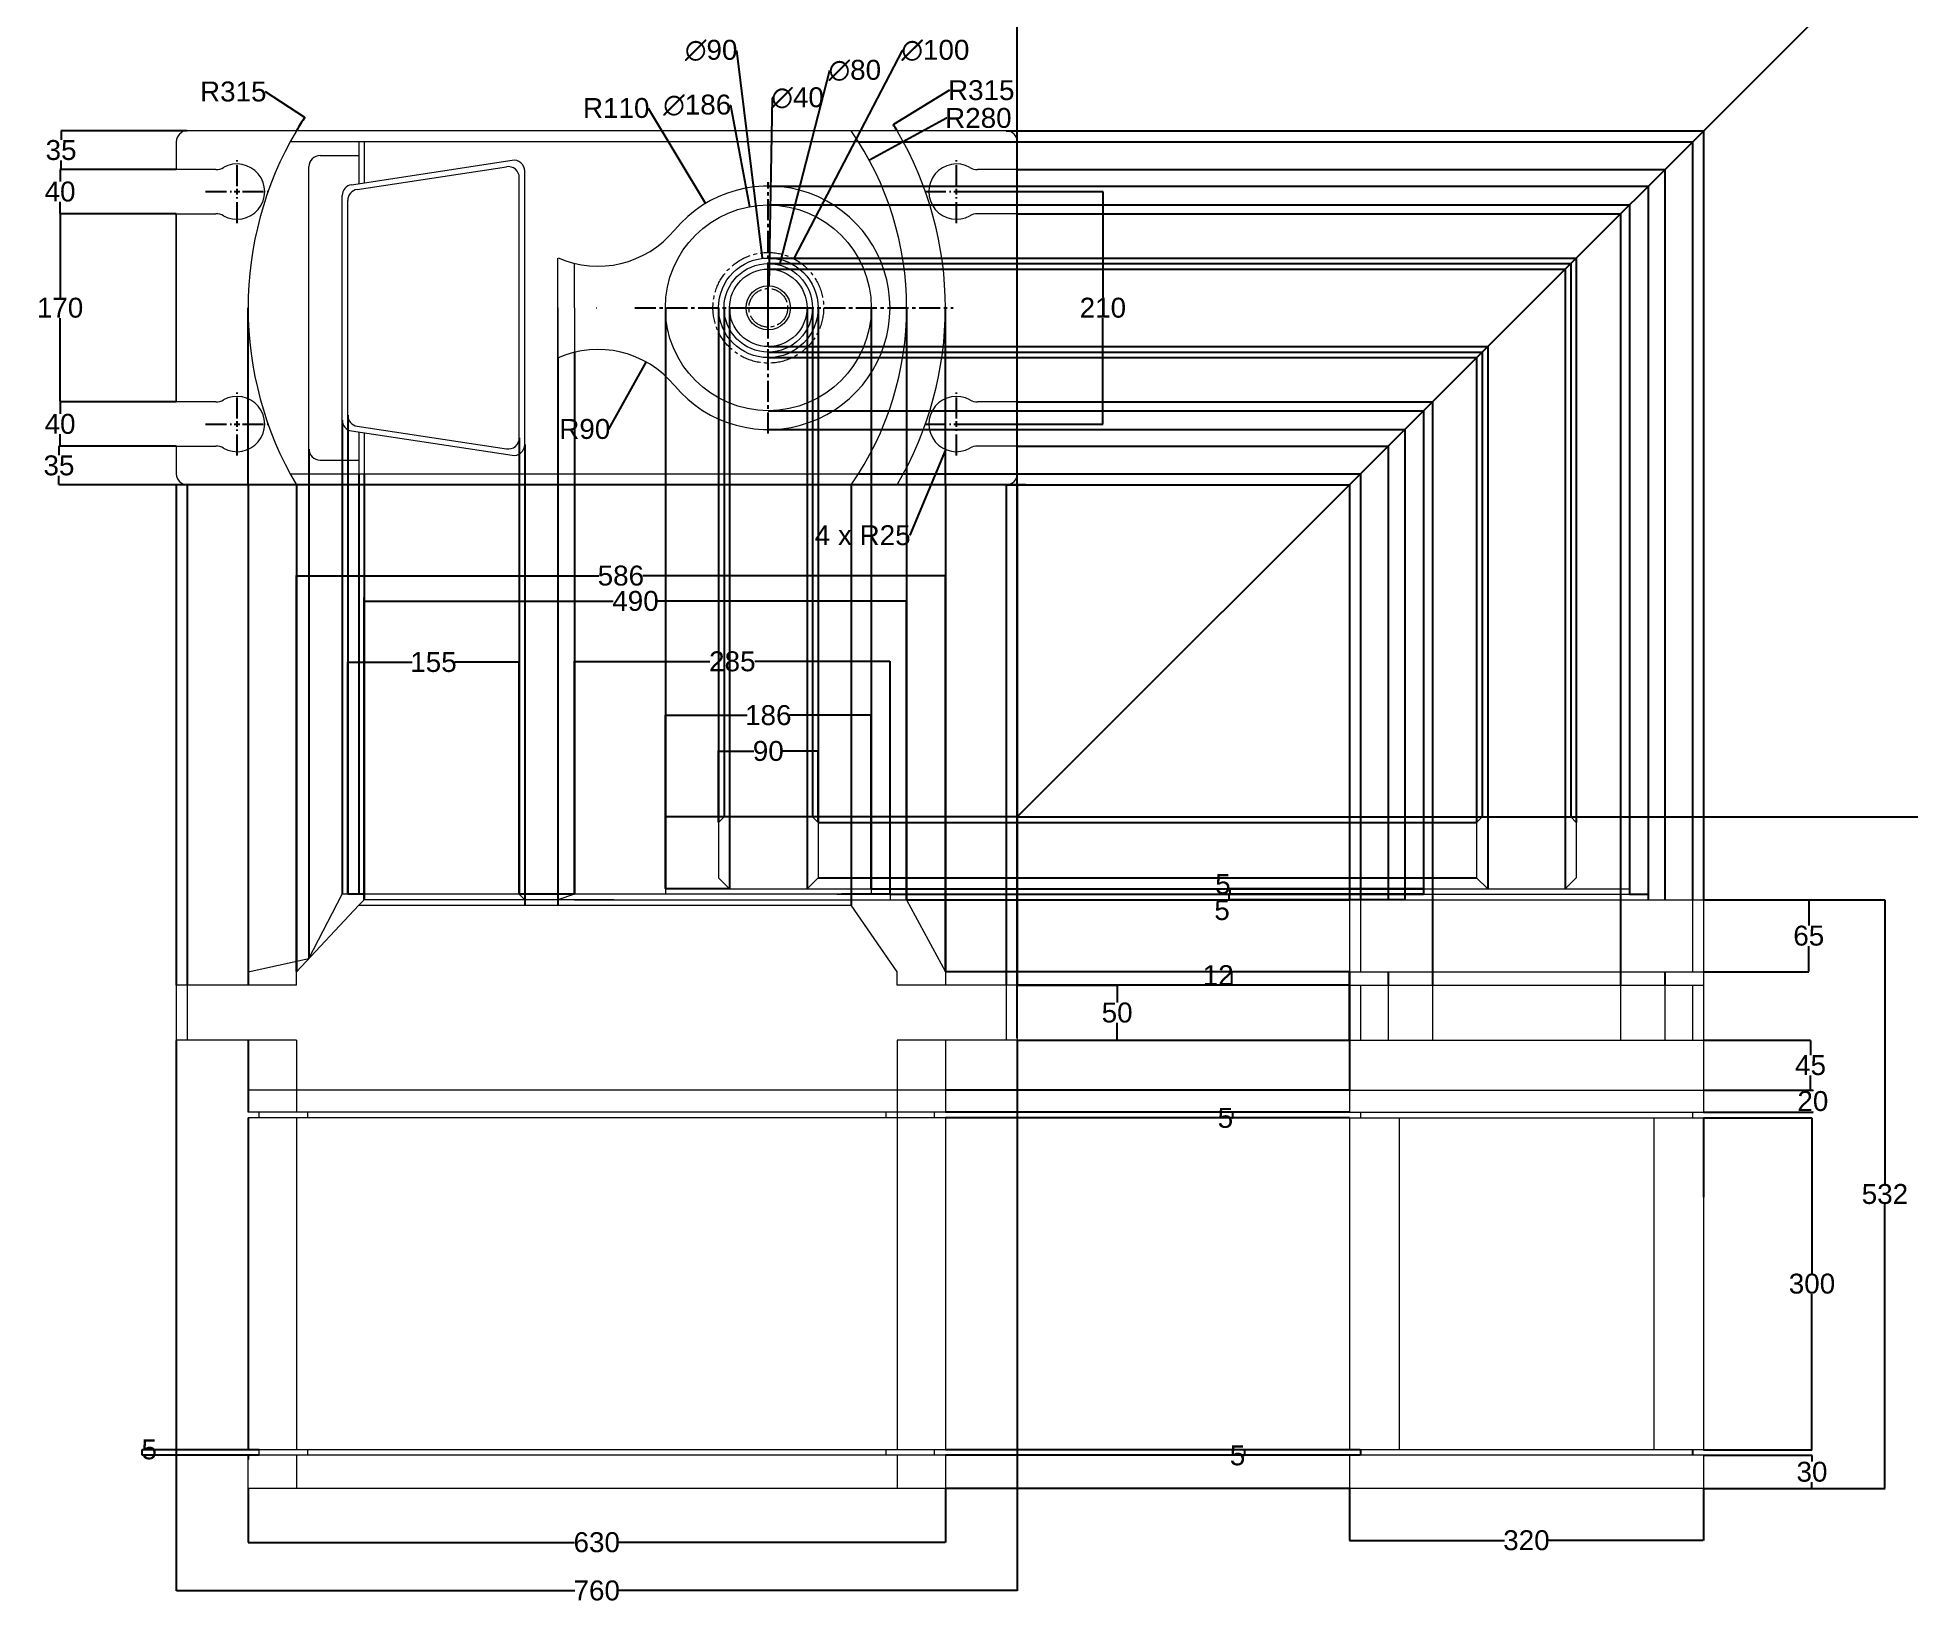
# Model space of a CAD drawing. Header units: millimetres. Extents: x -885 to 4638, y -1011 to 3687.
# Drawn here: x -885 to 804, y -1011 to 404 of the extents above; entities that cross this region are included whole.
import ezdxf

# ---------------------------------------------------------------- set-up
doc = ezdxf.new("R2010")
doc.units = ezdxf.units.MM
doc.linetypes.add('CENTER2', pattern=[28.575, 19.05, -3.175, 3.175, -3.175])
doc.layers.get('0').update_dxf_attribs({"lineweight": 20})
doc.layers.get('Defpoints').update_dxf_attribs({"color": 1})
doc.layers.add('Constructions', color=2, linetype='Continuous')
doc.layers.add('Dimensions', color=4, linetype='Continuous')
doc.layers.add('Projection Angle', color=5, linetype='Continuous', lineweight=25)
doc.styles.get("Standard").update_dxf_attribs({"font": 'arial.ttf'})
doc.dimstyles.get("Standard").update_dxf_attribs({"dimtxt": 18, "dimasz": 0.18, "dimexe": 0.18, "dimexo": 0.0625, "dimgap": 0.09, "dimtad": 0, "dimtih": 1, "dimtoh": 1, "dimdec": 0, "dimzin": 0, "dimdsep": 46, "dimtxsty": 'Standard', "dimcen": 0.09, "dimadec": 0, "dimazin": 0, "dimtfac": 1, "dimtdec": 0, "dimtofl": 0, "dimtmove": 0, "dimatfit": 3, "dimfxl": 1, "dimtolj": 1, "dimtzin": 0, "dimarcsym": 0})

msp = doc.modelspace()

# ---------------------------------------------------------------- blocks, each defined once
blk = doc.blocks.new('*D1')
at = {"layer": 'Defpoints', "color": 0, "transparency": 16777216}
for p in [(-224.6, 180), (-225.4, 140)]:
    blk.add_point(p, dxfattribs=at)
at = {"layer": 'Dimensions', "color": 0, "lineweight": -2, "transparency": 16777216}
for p, q in [((-221.5, 349.7), (-224.6, 180.2)), ((-221.3, 349.7), (-221.5, 349.7)), ((-225.1, 160), (-224.9, 160)), ((-225, 159.9), (-225, 160.1))]:
    blk.add_line(p, q, dxfattribs=at)
at = {"layer": 'Dimensions', "color": 0, "transparency": 16777216}
blk.add_solid([(-224.7, 180.2), (-224.6, 180.2), (-224.6, 180)], dxfattribs=at)
at = {"layer": 'Dimensions', "color": 0, "transparency": 16777216, "insert": (-198.5, 349.7), "char_height": 18, "attachment_point": 5}
blk.add_mtext('\\A1;∅40', dxfattribs=at)
blk = doc.blocks.new('*D2')
at = {"layer": 'Defpoints', "color": 0, "transparency": 16777216}
for p in [(-215, 198.7), (-235, 121.3)]:
    blk.add_point(p, dxfattribs=at)
at = {"layer": 'Dimensions', "color": 0, "lineweight": -2, "transparency": 16777216}
for p, q in [((-169.7, 374.5), (-215, 198.9)), ((-169.6, 374.5), (-169.7, 374.5)), ((-225.1, 160), (-224.9, 160)), ((-225, 159.9), (-225, 160.1))]:
    blk.add_line(p, q, dxfattribs=at)
at = {"layer": 'Dimensions', "color": 0, "transparency": 16777216}
blk.add_solid([(-215, 198.9), (-214.9, 198.9), (-215, 198.7)], dxfattribs=at)
at = {"layer": 'Dimensions', "color": 0, "transparency": 16777216, "insert": (-146.8, 374.5), "char_height": 18, "attachment_point": 5}
blk.add_mtext('\\A1;∅80', dxfattribs=at)
blk = doc.blocks.new('*D3')
at = {"layer": 'Defpoints', "color": 0, "transparency": 16777216}
for p in [(-230.5, 204.7), (-219.5, 115.3)]:
    blk.add_point(p, dxfattribs=at)
at = {"layer": 'Dimensions', "color": 0, "lineweight": -2, "transparency": 16777216}
for p, q in [((-253.8, 392.6), (-253.7, 392.6)), ((-253.7, 392.6), (-230.5, 204.8)), ((-225.1, 160), (-224.9, 160)), ((-225, 159.9), (-225, 160.1))]:
    blk.add_line(p, q, dxfattribs=at)
at = {"layer": 'Dimensions', "color": 0, "transparency": 16777216}
blk.add_solid([(-230.5, 204.8), (-230.6, 204.8), (-230.5, 204.7)], dxfattribs=at)
at = {"layer": 'Dimensions', "color": 0, "transparency": 16777216, "insert": (-276.6, 392.6), "char_height": 18, "attachment_point": 5}
blk.add_mtext('\\A1;∅90', dxfattribs=at)
blk = doc.blocks.new('*D4')
at = {"layer": 'Defpoints', "color": 0, "transparency": 16777216}
for p in [(-201.9, 204.4), (-248.1, 115.6)]:
    blk.add_point(p, dxfattribs=at)
at = {"layer": 'Dimensions', "color": 0, "lineweight": -2, "transparency": 16777216}
for p, q in [((-103.9, 392.6), (-201.8, 204.5)), ((-103.8, 392.6), (-103.9, 392.6)), ((-225.1, 160), (-224.9, 160)), ((-225, 159.9), (-225, 160.1))]:
    blk.add_line(p, q, dxfattribs=at)
at = {"layer": 'Dimensions', "color": 0, "transparency": 16777216}
blk.add_solid([(-201.9, 204.5), (-201.8, 204.5), (-201.9, 204.4)], dxfattribs=at)
at = {"layer": 'Dimensions', "color": 0, "transparency": 16777216, "insert": (-74, 392.6), "char_height": 18, "attachment_point": 5}
blk.add_mtext('\\A1;∅100', dxfattribs=at)
blk = doc.blocks.new('*D6')
at = {"layer": 'Defpoints', "color": 0, "transparency": 16777216}
for p in [(-335.3, 111.1), (-379.1, 32.3)]:
    blk.add_point(p, dxfattribs=at)
at = {"layer": 'Dimensions', "color": 0, "lineweight": -2, "transparency": 16777216}
for p, q in [((-369, 50.4), (-335.4, 110.9)), ((-369.2, 50.4), (-369, 50.4))]:
    blk.add_line(p, q, dxfattribs=at)
at = {"layer": 'Dimensions', "color": 0, "transparency": 16777216}
blk.add_solid([(-335.4, 110.9), (-335.3, 110.9), (-335.3, 111.1)], dxfattribs=at)
at = {"layer": 'Dimensions', "color": 0, "transparency": 16777216, "insert": (-390.8, 50.4), "char_height": 18, "attachment_point": 5}
blk.add_mtext('\\A1;R90', dxfattribs=at)
blk = doc.blocks.new('*D7')
at = {"layer": 'Defpoints', "color": 0, "transparency": 16777216}
for p in [(-760, 285), (-864.9, 245), (-760, 245)]:
    blk.add_point(p, dxfattribs=at)
at = {"layer": 'Dimensions', "color": 0, "lineweight": -2, "transparency": 16777216}
for p, q in [((-760.1, 285), (-865.1, 285)), ((-864.9, 284.8), (-864.9, 274.3)), ((-864.9, 245.2), (-864.9, 255.7)), ((-760.1, 245), (-865.1, 245))]:
    blk.add_line(p, q, dxfattribs=at)
at = {"layer": 'Dimensions', "color": 0, "transparency": 16777216}
for points in [[(-865, 284.8), (-864.9, 284.8), (-864.9, 285)], [(-865, 245.2), (-864.9, 245.2), (-864.9, 245)]]:
    blk.add_solid(points, dxfattribs=at)
at = {"layer": 'Dimensions', "color": 0, "transparency": 16777216, "insert": (-864.9, 265), "char_height": 18, "attachment_point": 5}
blk.add_mtext('\\A1;40', dxfattribs=at)
blk = doc.blocks.new('*D8')
at = {"layer": 'Defpoints', "color": 0, "transparency": 16777216}
for p in [(-750, 320), (-864, 285), (-760, 285)]:
    blk.add_point(p, dxfattribs=at)
at = {"layer": 'Dimensions', "color": 0, "lineweight": -2, "transparency": 16777216}
for p, q in [((-750.1, 320), (-864.1, 320)), ((-864, 319.8), (-864, 311.8)), ((-864, 285.2), (-864, 293.2)), ((-760.1, 285), (-864.1, 285))]:
    blk.add_line(p, q, dxfattribs=at)
at = {"layer": 'Dimensions', "color": 0, "transparency": 16777216}
for points in [[(-864, 319.8), (-863.9, 319.8), (-864, 320)], [(-864, 285.2), (-863.9, 285.2), (-864, 285)]]:
    blk.add_solid(points, dxfattribs=at)
at = {"layer": 'Dimensions', "color": 0, "transparency": 16777216, "insert": (-864, 302.5), "char_height": 18, "attachment_point": 5}
blk.add_mtext('\\A1;35', dxfattribs=at)
blk = doc.blocks.new('*D9')
at = {"layer": 'Defpoints', "color": 0, "transparency": 16777216}
for p in [(-864.9, 245), (-760, 245), (-760, 75)]:
    blk.add_point(p, dxfattribs=at)
at = {"layer": 'Dimensions', "color": 0, "lineweight": -2, "transparency": 16777216}
for p, q in [((-760.1, 245), (-865.1, 245)), ((-864.9, 244.8), (-864.9, 169.3)), ((-864.9, 75.2), (-864.9, 150.7)), ((-760.1, 75), (-865.1, 75))]:
    blk.add_line(p, q, dxfattribs=at)
at = {"layer": 'Dimensions', "color": 0, "transparency": 16777216}
for points in [[(-865, 244.8), (-864.9, 244.8), (-864.9, 245)], [(-865, 75.2), (-864.9, 75.2), (-864.9, 75)]]:
    blk.add_solid(points, dxfattribs=at)
at = {"layer": 'Dimensions', "color": 0, "transparency": 16777216, "insert": (-864.9, 160), "char_height": 18, "attachment_point": 5}
blk.add_mtext('\\A1;170', dxfattribs=at)
blk = doc.blocks.new('*D10')
at = {"layer": 'Defpoints', "color": 0, "transparency": 16777216}
for p in [(-760, 75), (-864.9, 35), (-760, 35)]:
    blk.add_point(p, dxfattribs=at)
at = {"layer": 'Dimensions', "color": 0, "lineweight": -2, "transparency": 16777216}
for p, q in [((-760.1, 75), (-865.1, 75)), ((-864.9, 74.8), (-864.9, 64.3)), ((-760.1, 35), (-865.1, 35)), ((-864.9, 35.2), (-864.9, 45.7))]:
    blk.add_line(p, q, dxfattribs=at)
at = {"layer": 'Dimensions', "color": 0, "transparency": 16777216}
for points in [[(-865, 74.8), (-864.9, 74.8), (-864.9, 75)], [(-865, 35.2), (-864.9, 35.2), (-864.9, 35)]]:
    blk.add_solid(points, dxfattribs=at)
at = {"layer": 'Dimensions', "color": 0, "transparency": 16777216, "insert": (-864.9, 55), "char_height": 18, "attachment_point": 5}
blk.add_mtext('\\A1;40', dxfattribs=at)
blk = doc.blocks.new('*D11')
at = {"layer": 'Defpoints', "color": 0, "transparency": 16777216}
for p in [(-760, 35), (-750, 0), (-865.9, 0)]:
    blk.add_point(p, dxfattribs=at)
at = {"layer": 'Dimensions', "color": 0, "lineweight": -2, "transparency": 16777216}
for p, q in [((-760.1, 35), (-866.1, 35)), ((-865.9, 34.8), (-865.9, 26.8)), ((-750.1, 0), (-866.1, 0)), ((-865.9, 0.2), (-865.9, 8.2))]:
    blk.add_line(p, q, dxfattribs=at)
at = {"layer": 'Dimensions', "color": 0, "transparency": 16777216}
for points in [[(-865.9, 34.8), (-865.8, 34.8), (-865.9, 35)], [(-865.9, 0.2), (-865.8, 0.2), (-865.9, 0)]]:
    blk.add_solid(points, dxfattribs=at)
at = {"layer": 'Dimensions', "color": 0, "transparency": 16777216, "insert": (-865.9, 17.5), "char_height": 18, "attachment_point": 5}
blk.add_mtext('\\A1;35', dxfattribs=at)
blk = doc.blocks.new('*D14')
at = {"layer": 'Defpoints', "color": 0, "transparency": 16777216}
for p in [(-55, 55), (-64.6, 31.9)]:
    blk.add_point(p, dxfattribs=at)
at = {"layer": 'Dimensions', "color": 0, "lineweight": -2, "transparency": 16777216}
for p, q in [((-55.1, 55), (-54.9, 55)), ((-55, 54.9), (-55, 55.1)), ((-96.8, -45.6), (-64.7, 31.7)), ((-97, -45.6), (-96.8, -45.6))]:
    blk.add_line(p, q, dxfattribs=at)
at = {"layer": 'Dimensions', "color": 0, "transparency": 16777216}
blk.add_solid([(-64.7, 31.8), (-64.6, 31.7), (-64.6, 31.9)], dxfattribs=at)
at = {"layer": 'Dimensions', "color": 0, "transparency": 16777216, "insert": (-139.7, -45.6), "char_height": 18, "attachment_point": 5}
blk.add_mtext('\\A1;4 x R25', dxfattribs=at)
blk = doc.blocks.new('*D15')
at = {"layer": 'Defpoints', "color": 0, "transparency": 16777216}
for p in [(-242.1, 251.4), (-207.9, 68.6)]:
    blk.add_point(p, dxfattribs=at)
at = {"layer": 'Dimensions', "color": 0, "lineweight": -2, "transparency": 16777216}
for p, q in [((-259.4, 343.1), (-259.2, 343.1)), ((-259.2, 343.1), (-242.1, 251.6)), ((-225.1, 160), (-224.9, 160)), ((-225, 159.9), (-225, 160.1))]:
    blk.add_line(p, q, dxfattribs=at)
at = {"layer": 'Dimensions', "color": 0, "transparency": 16777216}
blk.add_solid([(-242.1, 251.6), (-242.1, 251.6), (-242.1, 251.4)], dxfattribs=at)
at = {"layer": 'Dimensions', "color": 0, "transparency": 16777216, "insert": (-289.2, 343.1), "char_height": 18, "attachment_point": 5}
blk.add_mtext('\\A1;∅186', dxfattribs=at)
blk = doc.blocks.new('*D16')
at = {"layer": 'Defpoints', "color": 0, "transparency": 16777216}
for p in [(-281.7, 254.2), (-225, 160)]:
    blk.add_point(p, dxfattribs=at)
at = {"layer": 'Dimensions', "color": 0, "lineweight": -2, "transparency": 16777216}
for p, q in [((-333.8, 340.5), (-333.6, 340.5)), ((-333.6, 340.5), (-281.8, 254.4)), ((-225.1, 160), (-224.9, 160)), ((-225, 159.9), (-225, 160.1))]:
    blk.add_line(p, q, dxfattribs=at)
at = {"layer": 'Dimensions', "color": 0, "transparency": 16777216}
blk.add_solid([(-281.8, 254.4), (-281.8, 254.4), (-281.7, 254.2)], dxfattribs=at)
at = {"layer": 'Dimensions', "color": 0, "transparency": 16777216, "insert": (-362.4, 340.5), "char_height": 18, "attachment_point": 5}
blk.add_mtext('\\A1;R110', dxfattribs=at)
blk = doc.blocks.new('*U17')
at = {"layer": 'Defpoints', "color": 0, "linetype": 'CENTER2', "transparency": 16777216}
for p, q in [((0, 5), (0, 28.5)), ((-28.5, 0), (-5, 0)), ((5, 0), (28.5, 0)), ((0, -28.5), (0, -5))]:
    blk.add_line(p, q, dxfattribs=at)
at = {"layer": 'Defpoints', "color": 0, "linetype": 'Continuous', "transparency": 16777216}
for p, q in [((-2.5, 0), (2.5, 0)), ((0, -2.5), (0, 2.5))]:
    blk.add_line(p, q, dxfattribs=at)
blk = doc.blocks.new('*U18')
at = {"layer": 'Defpoints', "color": 0, "linetype": 'CENTER2', "transparency": 16777216}
for p, q in [((0, 5), (0, 28.5)), ((-28.5, 0), (-5, 0)), ((5, 0), (28.5, 0)), ((0, -28.5), (0, -5))]:
    blk.add_line(p, q, dxfattribs=at)
at = {"layer": 'Defpoints', "color": 0, "linetype": 'Continuous', "transparency": 16777216}
for p, q in [((-2.5, 0), (2.5, 0)), ((0, -2.5), (0, 2.5))]:
    blk.add_line(p, q, dxfattribs=at)
blk = doc.blocks.new('*U19')
at = {"layer": 'Defpoints', "color": 0, "linetype": 'CENTER2', "transparency": 16777216}
for p, q in [((0, 4), (0, 23.5)), ((-23.5, 0), (-4, 0)), ((4, 0), (23.5, 0)), ((0, -23.5), (0, -4))]:
    blk.add_line(p, q, dxfattribs=at)
at = {"layer": 'Defpoints', "color": 0, "linetype": 'Continuous', "transparency": 16777216}
for p, q in [((-2, 0), (2, 0)), ((0, -2), (0, 2))]:
    blk.add_line(p, q, dxfattribs=at)
blk = doc.blocks.new('*U20')
at = {"layer": 'Defpoints', "color": 0, "linetype": 'CENTER2', "transparency": 16777216}
for p, q in [((0, 22), (0, 113.5)), ((-120.6, 0), (-22, 0)), ((22, 0), (166.9, 0)), ((0, -113.5), (0, -22))]:
    blk.add_line(p, q, dxfattribs=at)
at = {"layer": 'Defpoints', "color": 0, "linetype": 'Continuous', "transparency": 16777216}
for p, q in [((-11, 0), (11, 0)), ((0, -11), (0, 11))]:
    blk.add_line(p, q, dxfattribs=at)
blk = doc.blocks.new('*U21')
at = {"layer": 'Defpoints', "color": 0, "linetype": 'CENTER2', "transparency": 16777216}
for p, q in [((0, 5), (0, 28.5)), ((-28.5, 0), (-5, 0)), ((5, 0), (28.5, 0)), ((0, -28.5), (0, -5))]:
    blk.add_line(p, q, dxfattribs=at)
at = {"layer": 'Defpoints', "color": 0, "linetype": 'Continuous', "transparency": 16777216}
for p, q in [((-2.5, 0), (2.5, 0)), ((0, -2.5), (0, 2.5))]:
    blk.add_line(p, q, dxfattribs=at)
blk = doc.blocks.new('*U22')
at = {"layer": 'Defpoints', "color": 0, "linetype": 'CENTER2', "transparency": 16777216}
for p, q in [((0, 5), (0, 28.5)), ((-28.5, 0), (-5, 0)), ((5, 0), (28.5, 0)), ((0, -28.5), (0, -5))]:
    blk.add_line(p, q, dxfattribs=at)
at = {"layer": 'Defpoints', "color": 0, "linetype": 'Continuous', "transparency": 16777216}
for p, q in [((-2.5, 0), (2.5, 0)), ((0, -2.5), (0, 2.5))]:
    blk.add_line(p, q, dxfattribs=at)
blk = doc.blocks.new('*D23')
at = {"layer": 'Defpoints', "color": 0, "transparency": 16777216}
for p in [(-52.5, 265), (-52.5, 55), (77.3, 55)]:
    blk.add_point(p, dxfattribs=at)
at = {"layer": 'Dimensions', "color": 0, "lineweight": -2, "transparency": 16777216}
for p, q in [((-52.4, 265), (77.5, 265)), ((77.3, 264.8), (77.3, 169.3)), ((77.3, 55.2), (77.3, 150.7)), ((-52.4, 55), (77.5, 55))]:
    blk.add_line(p, q, dxfattribs=at)
at = {"layer": 'Dimensions', "color": 0, "transparency": 16777216}
for points in [[(77.3, 264.8), (77.3, 264.8), (77.3, 265)], [(77.3, 55.2), (77.3, 55.2), (77.3, 55)]]:
    blk.add_solid(points, dxfattribs=at)
at = {"layer": 'Dimensions', "color": 0, "transparency": 16777216, "insert": (77.3, 160), "char_height": 18, "attachment_point": 5}
blk.add_mtext('\\A1;210', dxfattribs=at)
blk = doc.blocks.new('*D26')
at = {"layer": 'Defpoints', "color": 0, "transparency": 16777216}
for p in [(191.9, -370), (367, -365), (367, -370)]:
    blk.add_point(p, dxfattribs=at)
at = {"layer": 'Dimensions', "color": 0, "lineweight": -2, "transparency": 16777216}
for p, q in [((191.9, -370.2), (179.8, -370.2)), ((366.9, -365), (191.7, -365)), ((366.9, -370), (191.7, -370)), ((191.9, -365.2), (191.9, -369.8)), ((191.9, -370), (191.9, -370.2))]:
    blk.add_line(p, q, dxfattribs=at)
at = {"layer": 'Dimensions', "color": 0, "transparency": 16777216}
for points in [[(191.8, -365.2), (191.9, -365.2), (191.9, -365)], [(191.8, -369.8), (191.9, -369.8), (191.9, -370)]]:
    blk.add_solid(points, dxfattribs=at)
at = {"layer": 'Dimensions', "color": 0, "transparency": 16777216, "insert": (185.8, -360.9), "char_height": 18, "attachment_point": 5}
blk.add_mtext('\\A1;5', dxfattribs=at)
blk = doc.blocks.new('*D27')
at = {"layer": 'Defpoints', "color": 0, "transparency": 16777216}
for p in [(350, -370), (191.1, -375), (350, -375)]:
    blk.add_point(p, dxfattribs=at)
at = {"layer": 'Dimensions', "color": 0, "lineweight": -2, "transparency": 16777216}
for p, q in [((349.9, -370), (190.9, -370)), ((191.1, -370.2), (191.1, -374.8)), ((191.1, -375.2), (179.1, -375.2)), ((349.9, -375), (190.9, -375)), ((191.1, -375), (191.1, -375.2))]:
    blk.add_line(p, q, dxfattribs=at)
at = {"layer": 'Dimensions', "color": 0, "transparency": 16777216}
for points in [[(191.1, -370.2), (191.1, -370.2), (191.1, -370)], [(191.1, -374.8), (191.1, -374.8), (191.1, -375)]]:
    blk.add_solid(points, dxfattribs=at)
at = {"layer": 'Dimensions', "color": 0, "transparency": 16777216, "insert": (185, -384.4), "char_height": 18, "attachment_point": 5}
blk.add_mtext('\\A1;5', dxfattribs=at)
blk = doc.blocks.new('*D28')
at = {"layer": 'Defpoints', "color": 0, "transparency": 16777216}
for p in [(620, -375), (620, -440), (715.1, -440)]:
    blk.add_point(p, dxfattribs=at)
at = {"layer": 'Dimensions', "color": 0, "lineweight": -2, "transparency": 16777216}
for p, q in [((620.1, -375), (715.3, -375)), ((715.1, -375.2), (715.1, -398.2)), ((715.1, -439.8), (715.1, -416.8)), ((620.1, -440), (715.3, -440))]:
    blk.add_line(p, q, dxfattribs=at)
at = {"layer": 'Dimensions', "color": 0, "transparency": 16777216}
for points in [[(715.1, -375.2), (715.1, -375.2), (715.1, -375)], [(715.1, -439.8), (715.1, -439.8), (715.1, -440)]]:
    blk.add_solid(points, dxfattribs=at)
at = {"layer": 'Dimensions', "color": 0, "transparency": 16777216, "insert": (715.1, -407.5), "char_height": 18, "attachment_point": 5}
blk.add_mtext('\\A1;65', dxfattribs=at)
blk = doc.blocks.new('*D29')
at = {"layer": 'Defpoints', "color": 0, "transparency": 16777216}
for p in [(193.6, -452), (300, -440), (300, -452)]:
    blk.add_point(p, dxfattribs=at)
at = {"layer": 'Dimensions', "color": 0, "lineweight": -2, "transparency": 16777216}
for p, q in [((193.6, -452.2), (169.6, -452.2)), ((299.9, -440), (193.4, -440)), ((299.9, -452), (193.4, -452)), ((193.6, -440.2), (193.6, -451.8)), ((193.6, -452), (193.6, -452.2))]:
    blk.add_line(p, q, dxfattribs=at)
at = {"layer": 'Dimensions', "color": 0, "transparency": 16777216}
for points in [[(193.5, -440.2), (193.6, -440.2), (193.6, -440)], [(193.5, -451.8), (193.6, -451.8), (193.6, -452)]]:
    blk.add_solid(points, dxfattribs=at)
at = {"layer": 'Dimensions', "color": 0, "transparency": 16777216, "insert": (181.5, -443.1), "char_height": 18, "attachment_point": 5}
blk.add_mtext('\\A1;12', dxfattribs=at)
blk = doc.blocks.new('*D30')
at = {"layer": 'Defpoints', "color": 0, "transparency": 16777216}
for p in [(620, -502), (620, -547), (716.7, -547)]:
    blk.add_point(p, dxfattribs=at)
at = {"layer": 'Dimensions', "color": 0, "lineweight": -2, "transparency": 16777216}
for p, q in [((620.1, -502), (716.8, -502)), ((716.7, -502.2), (716.7, -515.3)), ((716.7, -546.8), (716.7, -533.7)), ((620.1, -547), (716.8, -547))]:
    blk.add_line(p, q, dxfattribs=at)
at = {"layer": 'Dimensions', "color": 0, "transparency": 16777216}
for points in [[(716.6, -502.2), (716.7, -502.2), (716.7, -502)], [(716.6, -546.8), (716.7, -546.8), (716.7, -547)]]:
    blk.add_solid(points, dxfattribs=at)
at = {"layer": 'Dimensions', "color": 0, "transparency": 16777216, "insert": (716.7, -524.5), "char_height": 18, "attachment_point": 5}
blk.add_mtext('\\A1;45', dxfattribs=at)
blk = doc.blocks.new('*D31')
at = {"layer": 'Defpoints', "color": 0, "transparency": 16777216}
for p in [(620, -547), (620, -567), (718.8, -567)]:
    blk.add_point(p, dxfattribs=at)
at = {"layer": 'Dimensions', "color": 0, "lineweight": -2, "transparency": 16777216}
for p, q in [((620.1, -547), (719, -547)), ((718.8, -547.2), (718.8, -547.7)), ((620.1, -567), (719, -567)), ((718.8, -566.8), (718.8, -566.3))]:
    blk.add_line(p, q, dxfattribs=at)
at = {"layer": 'Dimensions', "color": 0, "transparency": 16777216}
for points in [[(718.8, -547.2), (718.8, -547.2), (718.8, -547)], [(718.8, -566.8), (718.8, -566.8), (718.8, -567)]]:
    blk.add_solid(points, dxfattribs=at)
at = {"layer": 'Dimensions', "color": 0, "transparency": 16777216, "insert": (718.8, -557), "char_height": 18, "attachment_point": 5}
blk.add_mtext('\\A1;20', dxfattribs=at)
blk = doc.blocks.new('*D32')
at = {"layer": 'Defpoints', "color": 0, "transparency": 16777216}
for p in [(194.3, -572), (300, -567), (300, -572)]:
    blk.add_point(p, dxfattribs=at)
at = {"layer": 'Dimensions', "color": 0, "lineweight": -2, "transparency": 16777216}
for p, q in [((299.9, -567), (194.1, -567)), ((299.9, -572), (194.1, -572)), ((194.3, -572.2), (194.1, -572.2)), ((194.3, -567.2), (194.3, -571.8)), ((194.3, -572), (194.3, -572.2))]:
    blk.add_line(p, q, dxfattribs=at)
at = {"layer": 'Dimensions', "color": 0, "transparency": 16777216}
for points in [[(194.2, -567.2), (194.3, -567.2), (194.3, -567)], [(194.2, -571.8), (194.3, -571.8), (194.3, -572)]]:
    blk.add_solid(points, dxfattribs=at)
at = {"layer": 'Dimensions', "color": 0, "transparency": 16777216, "insert": (188, -572.2), "char_height": 18, "attachment_point": 5}
blk.add_mtext('\\A1;5', dxfattribs=at)
blk = doc.blocks.new('*D33')
at = {"layer": 'Defpoints', "color": 0, "transparency": 16777216}
for p in [(620, -572), (620, -872), (718, -872)]:
    blk.add_point(p, dxfattribs=at)
at = {"layer": 'Dimensions', "color": 0, "lineweight": -2, "transparency": 16777216}
for p, q in [((620.1, -572), (718.2, -572)), ((718, -572.2), (718, -712.7)), ((718, -871.8), (718, -731.3)), ((620.1, -872), (718.2, -872))]:
    blk.add_line(p, q, dxfattribs=at)
at = {"layer": 'Dimensions', "color": 0, "transparency": 16777216}
for points in [[(717.9, -572.2), (718, -572.2), (718, -572)], [(717.9, -871.8), (718, -871.8), (718, -872)]]:
    blk.add_solid(points, dxfattribs=at)
at = {"layer": 'Dimensions', "color": 0, "transparency": 16777216, "insert": (718, -722), "char_height": 18, "attachment_point": 5}
blk.add_mtext('\\A1;300', dxfattribs=at)
blk = doc.blocks.new('*D34')
at = {"layer": 'Defpoints', "color": 0, "transparency": 16777216}
for p in [(620, -877), (620, -907), (718, -907)]:
    blk.add_point(p, dxfattribs=at)
at = {"layer": 'Dimensions', "color": 0, "lineweight": -2, "transparency": 16777216}
for p, q in [((620.1, -877), (718.2, -877)), ((718, -877.2), (718, -882.7)), ((620.1, -907), (718.2, -907)), ((718, -906.8), (718, -901.3))]:
    blk.add_line(p, q, dxfattribs=at)
at = {"layer": 'Dimensions', "color": 0, "transparency": 16777216}
for points in [[(717.9, -877.2), (718, -877.2), (718, -877)], [(717.9, -906.8), (718, -906.8), (718, -907)]]:
    blk.add_solid(points, dxfattribs=at)
at = {"layer": 'Dimensions', "color": 0, "transparency": 16777216, "insert": (718, -892), "char_height": 18, "attachment_point": 5}
blk.add_mtext('\\A1;30', dxfattribs=at)
blk = doc.blocks.new('*D35')
at = {"layer": 'Defpoints', "color": 0, "transparency": 16777216}
for p in [(205.2, -877), (310, -872), (310, -877)]:
    blk.add_point(p, dxfattribs=at)
at = {"layer": 'Dimensions', "color": 0, "lineweight": -2, "transparency": 16777216}
for p, q in [((309.9, -872), (205.1, -872)), ((309.9, -877), (205.1, -877)), ((205.2, -877.2), (205.1, -877.2)), ((205.2, -872.2), (205.2, -876.8)), ((205.2, -877), (205.2, -877.2))]:
    blk.add_line(p, q, dxfattribs=at)
at = {"layer": 'Dimensions', "color": 0, "transparency": 16777216}
for points in [[(205.2, -872.2), (205.3, -872.2), (205.2, -872)], [(205.2, -876.8), (205.3, -876.8), (205.2, -877)]]:
    blk.add_solid(points, dxfattribs=at)
at = {"layer": 'Dimensions', "color": 0, "transparency": 16777216, "insert": (199, -877.2), "char_height": 18, "attachment_point": 5}
blk.add_mtext('\\A1;5', dxfattribs=at)
blk = doc.blocks.new('*D36')
at = {"layer": 'Defpoints', "color": 0, "transparency": 16777216}
for p in [(300, -907), (620, -907), (300, -953.9)]:
    blk.add_point(p, dxfattribs=at)
at = {"layer": 'Dimensions', "color": 0, "lineweight": -2, "transparency": 16777216}
for p, q in [((300, -907.1), (300, -954.1)), ((620, -907.1), (620, -954.1)), ((300.2, -953.9), (440.1, -953.9)), ((619.8, -953.9), (479.9, -953.9))]:
    blk.add_line(p, q, dxfattribs=at)
at = {"layer": 'Dimensions', "color": 0, "transparency": 16777216}
for points in [[(300.2, -953.9), (300.2, -953.9), (300, -953.9)], [(619.8, -953.9), (619.8, -953.9), (620, -953.9)]]:
    blk.add_solid(points, dxfattribs=at)
at = {"layer": 'Dimensions', "color": 0, "transparency": 16777216, "insert": (460, -953.9), "char_height": 18, "attachment_point": 5}
blk.add_mtext('\\A1;320', dxfattribs=at)
blk = doc.blocks.new('*D37')
at = {"layer": 'Defpoints', "color": 0, "transparency": 16777216}
for p in [(620, -375), (783.9, -375), (620, -907)]:
    blk.add_point(p, dxfattribs=at)
at = {"layer": 'Dimensions', "color": 0, "lineweight": -2, "transparency": 16777216}
for p, q in [((620.1, -375), (784.1, -375)), ((783.9, -375.2), (783.9, -631.7)), ((783.9, -906.8), (783.9, -650.3)), ((620.1, -907), (784.1, -907))]:
    blk.add_line(p, q, dxfattribs=at)
at = {"layer": 'Dimensions', "color": 0, "transparency": 16777216}
for points in [[(783.9, -375.2), (784, -375.2), (783.9, -375)], [(783.9, -906.8), (784, -906.8), (783.9, -907)]]:
    blk.add_solid(points, dxfattribs=at)
at = {"layer": 'Dimensions', "color": 0, "transparency": 16777216, "insert": (783.9, -641), "char_height": 18, "attachment_point": 5}
blk.add_mtext('\\A1;532', dxfattribs=at)
blk = doc.blocks.new('*D38')
at = {"layer": 'Defpoints', "color": 0, "transparency": 16777216}
for p in [(-112, 325.5), (-380, 160)]:
    blk.add_point(p, dxfattribs=at)
at = {"layer": 'Dimensions', "color": 0, "lineweight": -2, "transparency": 16777216}
for p, q in [((-61.4, 356.6), (-111.8, 325.6)), ((-61.2, 356.6), (-61.4, 356.6)), ((-380.1, 160), (-379.9, 160)), ((-380, 159.9), (-380, 160.1))]:
    blk.add_line(p, q, dxfattribs=at)
blk.add_arc((-380, 160), 315, 30.5378, 31.7184, dxfattribs=at)
at = {"layer": 'Dimensions', "color": 0, "transparency": 16777216}
blk.add_solid([(-111.8, 325.6), (-111.8, 325.5), (-112, 325.5)], dxfattribs=at)
at = {"layer": 'Dimensions', "color": 0, "transparency": 16777216, "insert": (-32.6, 356.6), "char_height": 18, "attachment_point": 5}
blk.add_mtext('\\A1;R315', dxfattribs=at)
blk = doc.blocks.new('*D39')
at = {"layer": 'Defpoints', "color": 0, "transparency": 16777216}
for p in [(-643.8, 332.1), (-380, 160)]:
    blk.add_point(p, dxfattribs=at)
at = {"layer": 'Dimensions', "color": 0, "lineweight": -2, "transparency": 16777216}
for p, q in [((-679.7, 355.4), (-679.6, 355.4)), ((-679.6, 355.4), (-644, 332.2)), ((-380.1, 160), (-379.9, 160)), ((-380, 159.9), (-380, 160.1))]:
    blk.add_line(p, q, dxfattribs=at)
blk.add_arc((-380, 160), 315, 146.8527, 149.4622, dxfattribs=at)
at = {"layer": 'Dimensions', "color": 0, "transparency": 16777216}
blk.add_solid([(-644, 332.2), (-644, 332.2), (-643.8, 332.1)], dxfattribs=at)
at = {"layer": 'Dimensions', "color": 0, "transparency": 16777216, "insert": (-708.4, 355.4), "char_height": 18, "attachment_point": 5}
blk.add_mtext('\\A1;R315', dxfattribs=at)
blk = doc.blocks.new('*D40')
at = {"layer": 'Defpoints', "color": 0, "transparency": 16777216}
for p in [(-133.9, 293.5), (-380, 160)]:
    blk.add_point(p, dxfattribs=at)
at = {"layer": 'Dimensions', "color": 0, "lineweight": -2, "transparency": 16777216}
for p, q in [((-63.9, 331.5), (-133.7, 293.6)), ((-63.8, 331.5), (-63.9, 331.5)), ((-380.1, 160), (-379.9, 160)), ((-380, 159.9), (-380, 160.1))]:
    blk.add_line(p, q, dxfattribs=at)
at = {"layer": 'Dimensions', "color": 0, "transparency": 16777216}
blk.add_solid([(-133.7, 293.6), (-133.7, 293.6), (-133.9, 293.5)], dxfattribs=at)
at = {"layer": 'Dimensions', "color": 0, "transparency": 16777216, "insert": (-35.2, 331.5), "char_height": 18, "attachment_point": 5}
blk.add_mtext('\\A1;R280', dxfattribs=at)
blk = doc.blocks.new('*D41')
at = {"layer": 'Defpoints', "color": 0, "transparency": 16777216}
for p in [(-695, -907), (-65, -907), (-695, -955.7)]:
    blk.add_point(p, dxfattribs=at)
at = {"layer": 'Dimensions', "color": 0, "lineweight": -2, "transparency": 16777216}
for p, q in [((-695, -907.1), (-695, -955.9)), ((-65, -907.1), (-65, -955.9)), ((-694.8, -955.7), (-400, -955.7)), ((-65.2, -955.7), (-360, -955.7))]:
    blk.add_line(p, q, dxfattribs=at)
at = {"layer": 'Dimensions', "color": 0, "transparency": 16777216}
for points in [[(-694.8, -955.7), (-694.8, -955.7), (-695, -955.7)], [(-65.2, -955.7), (-65.2, -955.7), (-65, -955.7)]]:
    blk.add_solid(points, dxfattribs=at)
at = {"layer": 'Dimensions', "color": 0, "transparency": 16777216, "insert": (-380, -955.7), "char_height": 18, "attachment_point": 5}
blk.add_mtext('\\A1;630', dxfattribs=at)
blk = doc.blocks.new('*D42')
at = {"layer": 'Defpoints', "color": 0, "transparency": 16777216}
for p in [(-760, -502), (0, -502), (0, -999.3)]:
    blk.add_point(p, dxfattribs=at)
at = {"layer": 'Dimensions', "color": 0, "lineweight": -2, "transparency": 16777216}
for p, q in [((-760, -502.1), (-760, -999.4)), ((0, -502.1), (0, -999.4)), ((-759.8, -999.3), (-399.9, -999.3)), ((-0.2, -999.3), (-360.1, -999.3))]:
    blk.add_line(p, q, dxfattribs=at)
at = {"layer": 'Dimensions', "color": 0, "transparency": 16777216}
for points in [[(-759.8, -999.2), (-759.8, -999.3), (-760, -999.3)], [(-0.2, -999.2), (-0.2, -999.3), (0, -999.3)]]:
    blk.add_solid(points, dxfattribs=at)
at = {"layer": 'Dimensions', "color": 0, "transparency": 16777216, "insert": (-380, -999.3), "char_height": 18, "attachment_point": 5}
blk.add_mtext('\\A1;760', dxfattribs=at)
blk = doc.blocks.new('*D43')
at = {"layer": 'Defpoints', "color": 0, "transparency": 16777216}
for p in [(0, -452), (0, -502), (90.2, -502)]:
    blk.add_point(p, dxfattribs=at)
at = {"layer": 'Dimensions', "color": 0, "lineweight": -2, "transparency": 16777216}
for p, q in [((0.1, -452), (90.4, -452)), ((90.2, -452.2), (90.2, -467.7)), ((90.2, -501.8), (90.2, -486.3)), ((0.1, -502), (90.4, -502))]:
    blk.add_line(p, q, dxfattribs=at)
at = {"layer": 'Dimensions', "color": 0, "transparency": 16777216}
for points in [[(90.2, -452.2), (90.2, -452.2), (90.2, -452)], [(90.2, -501.8), (90.2, -501.8), (90.2, -502)]]:
    blk.add_solid(points, dxfattribs=at)
at = {"layer": 'Dimensions', "color": 0, "transparency": 16777216, "insert": (90.2, -477), "char_height": 18, "attachment_point": 5}
blk.add_mtext('\\A1;50', dxfattribs=at)
blk = doc.blocks.new('*D44')
at = {"layer": 'Defpoints', "color": 0, "transparency": 16777216}
for p in [(-180, -240.6), (-270, -305), (-180, -305)]:
    blk.add_point(p, dxfattribs=at)
at = {"layer": 'Dimensions', "color": 0, "lineweight": -2, "transparency": 16777216}
for p, q in [((-270, -304.9), (-270, -240.5)), ((-269.8, -240.6), (-238, -240.6)), ((-180.2, -240.6), (-212, -240.6)), ((-180, -304.9), (-180, -240.5))]:
    blk.add_line(p, q, dxfattribs=at)
at = {"layer": 'Dimensions', "color": 0, "transparency": 16777216}
for points in [[(-269.8, -240.6), (-269.8, -240.7), (-270, -240.6)], [(-180.2, -240.6), (-180.2, -240.7), (-180, -240.6)]]:
    blk.add_solid(points, dxfattribs=at)
at = {"layer": 'Dimensions', "color": 0, "transparency": 16777216, "insert": (-225, -240.6), "char_height": 18, "attachment_point": 5}
blk.add_mtext('\\A1;90', dxfattribs=at)
blk = doc.blocks.new('*D45')
at = {"layer": 'Defpoints', "color": 0, "transparency": 16777216}
for p in [(-132, -208.2), (-318, -365), (-132, -365)]:
    blk.add_point(p, dxfattribs=at)
at = {"layer": 'Dimensions', "color": 0, "lineweight": -2, "transparency": 16777216}
for p, q in [((-318, -364.9), (-318, -208)), ((-317.8, -208.2), (-244.1, -208.2)), ((-132.2, -208.2), (-205.9, -208.2)), ((-132, -364.9), (-132, -208))]:
    blk.add_line(p, q, dxfattribs=at)
at = {"layer": 'Dimensions', "color": 0, "transparency": 16777216}
for points in [[(-317.8, -208.1), (-317.8, -208.2), (-318, -208.2)], [(-132.2, -208.1), (-132.2, -208.2), (-132, -208.2)]]:
    blk.add_solid(points, dxfattribs=at)
at = {"layer": 'Dimensions', "color": 0, "transparency": 16777216, "insert": (-225, -208.2), "char_height": 18, "attachment_point": 5}
blk.add_mtext('\\A1;186', dxfattribs=at)
blk = doc.blocks.new('*D46')
at = {"layer": 'Defpoints', "color": 0, "transparency": 16777216}
for p in [(-115, -159.6), (-115, -162.7), (-400, -171.3)]:
    blk.add_point(p, dxfattribs=at)
at = {"layer": 'Dimensions', "color": 0, "lineweight": -2, "transparency": 16777216}
for p, q in [((-400, -171.2), (-400, -159.4)), ((-399.8, -159.6), (-277.7, -159.6)), ((-115.2, -159.6), (-237.3, -159.6)), ((-115, -162.6), (-115, -159.4))]:
    blk.add_line(p, q, dxfattribs=at)
at = {"layer": 'Dimensions', "color": 0, "transparency": 16777216}
for points in [[(-399.8, -159.5), (-399.8, -159.6), (-400, -159.6)], [(-115.2, -159.5), (-115.2, -159.6), (-115, -159.6)]]:
    blk.add_solid(points, dxfattribs=at)
at = {"layer": 'Dimensions', "color": 0, "transparency": 16777216, "insert": (-257.5, -159.6), "char_height": 18, "attachment_point": 5}
blk.add_mtext('\\A1;285', dxfattribs=at)
blk = doc.blocks.new('*D47')
at = {"layer": 'Defpoints', "color": 0, "transparency": 16777216}
for p in [(-605, -160.2), (-605, -370), (-450, -370)]:
    blk.add_point(p, dxfattribs=at)
at = {"layer": 'Dimensions', "color": 0, "lineweight": -2, "transparency": 16777216}
for p, q in [((-605, -369.9), (-605, -160.1)), ((-604.8, -160.2), (-546.7, -160.2)), ((-450.2, -160.2), (-508.3, -160.2)), ((-450, -369.9), (-450, -160.1))]:
    blk.add_line(p, q, dxfattribs=at)
at = {"layer": 'Dimensions', "color": 0, "transparency": 16777216}
for points in [[(-604.8, -160.2), (-604.8, -160.3), (-605, -160.2)], [(-450.2, -160.2), (-450.2, -160.3), (-450, -160.2)]]:
    blk.add_solid(points, dxfattribs=at)
at = {"layer": 'Dimensions', "color": 0, "transparency": 16777216, "insert": (-527.5, -160.2), "char_height": 18, "attachment_point": 5}
blk.add_mtext('\\A1;155', dxfattribs=at)
blk = doc.blocks.new('*D48')
at = {"layer": 'Defpoints', "color": 0, "transparency": 16777216}
for p in [(-590, -105), (-100, -105), (-100, -105)]:
    blk.add_point(p, dxfattribs=at)
at = {"layer": 'Dimensions', "color": 0, "lineweight": -2, "transparency": 16777216}
for p, q in [((-590, -105), (-590, -104.9)), ((-589.8, -105), (-365.3, -105)), ((-100.2, -105), (-324.7, -105)), ((-100, -105), (-100, -104.9))]:
    blk.add_line(p, q, dxfattribs=at)
at = {"layer": 'Dimensions', "color": 0, "transparency": 16777216}
for points in [[(-589.8, -105), (-589.8, -105.1), (-590, -105)], [(-100.2, -105), (-100.2, -105.1), (-100, -105)]]:
    blk.add_solid(points, dxfattribs=at)
at = {"layer": 'Dimensions', "color": 0, "transparency": 16777216, "insert": (-345, -105), "char_height": 18, "attachment_point": 5}
blk.add_mtext('\\A1;490', dxfattribs=at)
blk = doc.blocks.new('*D49')
at = {"layer": 'Defpoints', "color": 0, "transparency": 16777216}
for p in [(-790.6, -872), (-685, -872), (-685, -877)]:
    blk.add_point(p, dxfattribs=at)
at = {"layer": 'Dimensions', "color": 0, "lineweight": -2, "transparency": 16777216}
for p, q in [((-685.1, -872), (-790.7, -872)), ((-685.1, -877), (-790.7, -877)), ((-790.6, -872), (-790.6, -871.8)), ((-790.6, -871.8), (-790.4, -871.8)), ((-790.6, -876.8), (-790.6, -872.2))]:
    blk.add_line(p, q, dxfattribs=at)
at = {"layer": 'Dimensions', "color": 0, "transparency": 16777216}
for points in [[(-790.6, -872.2), (-790.5, -872.2), (-790.6, -872)], [(-790.6, -876.8), (-790.5, -876.8), (-790.6, -877)]]:
    blk.add_solid(points, dxfattribs=at)
at = {"layer": 'Dimensions', "color": 0, "transparency": 16777216, "insert": (-784.3, -871.8), "char_height": 18, "attachment_point": 5}
blk.add_mtext('\\A1;5', dxfattribs=at)
blk = doc.blocks.new('*D50')
at = {"layer": 'Defpoints', "color": 0, "transparency": 16777216}
for p in [(-65, -82.1), (-651.3, -440), (-65, -440)]:
    blk.add_point(p, dxfattribs=at)
at = {"layer": 'Dimensions', "color": 0, "lineweight": -2, "transparency": 16777216}
for p, q in [((-651.3, -439.9), (-651.3, -81.9)), ((-651.2, -82.1), (-378.1, -82.1)), ((-65.2, -82.1), (-338.2, -82.1)), ((-65, -439.9), (-65, -81.9))]:
    blk.add_line(p, q, dxfattribs=at)
at = {"layer": 'Dimensions', "color": 0, "transparency": 16777216}
for points in [[(-651.2, -82), (-651.2, -82.1), (-651.3, -82.1)], [(-65.2, -82), (-65.2, -82.1), (-65, -82.1)]]:
    blk.add_solid(points, dxfattribs=at)
at = {"layer": 'Dimensions', "color": 0, "transparency": 16777216, "insert": (-358.2, -82.1), "char_height": 18, "attachment_point": 5}
blk.add_mtext('\\A1;586', dxfattribs=at)

# ---------------------------------------------------------------- dimensions: what is measured, and where the dimension line sits
at = {"layer": 'Dimensions'}
for p1, p2, picture, middle in [((-219.5, 115.3), (-230.5, 204.7), '*D3', (-276.6, 392.6)), ((-248.1, 115.6), (-201.9, 204.4), '*D4', (-74, 392.6)), ((-235, 121.3), (-215, 198.7), '*D2', (-146.8, 374.5)), ((-207.9, 68.6), (-242.1, 251.4), '*D15', (-289.2, 343.1)), ((-225.4, 140), (-224.6, 180), '*D1', (-198.5, 349.7))]:
    dim = msp.add_diameter_dim_2p(p1=p1, p2=p2, dimstyle='Standard', dxfattribs=at)
    dim.commit()
    dim.dimension.update_dxf_attribs({"geometry": picture, "text_midpoint": middle, "dimtype": 163})
for center, mpoint, picture, middle in [((-380, 160), (-643.8, 332.1), '*D39', (-708.4, 355.4)), ((-380, 160), (-112, 325.5), '*D38', (-32.6, 356.6)), ((-225, 160), (-281.7, 254.2), '*D16', (-362.4, 340.5)), ((-380, 160), (-133.9, 293.5), '*D40', (-35.2, 331.5)), ((-379.1, 32.3), (-335.3, 111.1), '*D6', (-390.8, 50.4))]:
    dim = msp.add_radius_dim(center=center, mpoint=mpoint, dimstyle='Standard', dxfattribs=at)
    dim.commit()
    dim.dimension.update_dxf_attribs({"geometry": picture, "text_midpoint": middle, "dimtype": 164})
for base, p1, p2, angle, picture, middle in [((-864, 285), (-750, 320), (-760, 285), 270, '*D8', (-864, 302.5)), ((-864.9, 245), (-760, 285), (-760, 245), 270, '*D7', (-864.9, 265)), ((77.3, 55), (-52.5, 265), (-52.5, 55), 90, '*D23', (77.3, 160)), ((-864.9, 245), (-760, 75), (-760, 245), 90, '*D9', (-864.9, 160)), ((-864.9, 35), (-760, 75), (-760, 35), 270, '*D10', (-864.9, 55)), ((-865.9, 0), (-760, 35), (-750, 0), 90, '*D11', (-865.9, 17.5)), ((-65, -82.1), (-651.3, -440), (-65, -440), 180, '*D50', (-358.2, -82.1)), ((-100, -105), (-590, -105), (-100, -105), 180, '*D48', (-345, -105)), ((-115, -159.6), (-400, -171.3), (-115, -162.7), 180, '*D46', (-257.5, -159.6)), ((715.1, -440), (620, -375), (620, -440), 90, '*D28', (715.1, -407.5)), ((783.9, -375), (620, -907), (620, -375), 270, '*D37', (783.9, -641)), ((90.2, -502), (0, -452), (0, -502), 90, '*D43', (90.2, -477)), ((716.7, -547), (620, -502), (620, -547), 90, '*D30', (716.7, -524.5)), ((718.8, -567), (620, -547), (620, -567), 90, '*D31', (718.8, -557)), ((194.3, -572), (300, -567), (300, -572), 90, '*D32', (188, -572.2)), ((718, -872), (620, -572), (620, -872), 90, '*D33', (718, -722)), ((-790.6, -872), (-685, -877), (-685, -872), 90, '*D49', (-784.3, -871.8)), ((205.2, -877), (310, -872), (310, -877), 90, '*D35', (199, -877.2)), ((718, -907), (620, -877), (620, -907), 90, '*D34', (718, -892))]:
    dim = msp.add_linear_dim(base=base, p1=p1, p2=p2, angle=angle, dimstyle='Standard', dxfattribs=at)
    dim.commit()
    dim.dimension.update_dxf_attribs({"geometry": picture, "text_midpoint": middle})
dim = msp.add_radius_dim(center=(-55, 55), mpoint=(-64.6, 31.9), text='4 x <>', dimstyle='Standard', dxfattribs=at)
dim.commit()
dim.dimension.update_dxf_attribs({"geometry": '*D14', "text_midpoint": (-139.7, -45.6), "dimtype": 164})
for base, p1, p2, picture, middle in [((-605, -160.2), (-450, -370), (-605, -370), '*D47', (-527.5, -160.2)), ((-132, -208.2), (-318, -365), (-132, -365), '*D45', (-225, -208.2)), ((-180, -240.6), (-270, -305), (-180, -305), '*D44', (-225, -240.6)), ((0, -999.3), (-760, -502), (0, -502), '*D42', (-380, -999.3)), ((-695, -955.7), (-65, -907), (-695, -907), '*D41', (-380, -955.7)), ((300, -953.9), (620, -907), (300, -907), '*D36', (460, -953.9))]:
    dim = msp.add_linear_dim(base=base, p1=p1, p2=p2, dimstyle='Standard', dxfattribs=at)
    dim.commit()
    dim.dimension.update_dxf_attribs({"geometry": picture, "text_midpoint": middle})
for base, p1, p2, override, picture, middle in [((191.9, -370), (367, -365), (367, -370), {"dimtad": 1}, '*D26', (185.8, -360.9)), ((191.1, -375), (350, -370), (350, -375), {"dimtad": 4}, '*D27', (185, -384.4)), ((193.6, -452), (300, -440), (300, -452), {"dimtad": 3}, '*D29', (181.5, -443.1))]:
    dim = msp.add_linear_dim(base=base, p1=p1, p2=p2, angle=90, dimstyle='Standard', override=override, dxfattribs=at)
    dim.commit()
    dim.dimension.update_dxf_attribs({"geometry": picture, "text_midpoint": middle})

# ---------------------------------------------------------------- linework, layer by layer
for p, q in [((-760, 310), (-760, 285)), ((-10, 320), (-750, 320)), ((-143.6, 310), (-657, 310)), ((-595, 310), (-595, 272.3)), ((-590, 310), (-590, 273)), ((0, 285), (0, 310)), ((-640, 32.4), (-640, 287.6)), ((-630, 297.6), (-595, 297.6)), ((-601.5, 271.3), (-456.5, 293.3)), ((-596.5, 267), (-461.5, 287.4)), ((-724.1, 285), (-760, 285)), ((-450, 42.4), (-450, 277.6)), ((-445, 36.6), (-445, 283.4)), ((0, 285), (-35.9, 285)), ((-610, 58.6), (-610, 261.4)), ((-605, 62.9), (-605, 257.1)), ((-760, 245), (-760, 75)), ((-760, 75), (-760, 245)), ((-760, 245), (-724.1, 245)), ((0, 245), (-35.9, 245)), ((0, 75), (0, 245)), ((-415, 115), (-415, 205)), ((-400, 160), (-400, 200)), ((-415, 160), (-415, 115)), ((-400, 160), (-400, 120)), ((-724.1, 75), (-760, 75)), ((0, 75), (-35.9, 75)), ((-596.5, 53), (-461.5, 32.6)), ((-760, 35), (-760, 10)), ((-760, 35), (-724.1, 35)), ((-601.5, 48.7), (-456.5, 26.7)), ((-595, 47.7), (-595, 10)), ((-590, 47), (-590, 10)), ((0, 35), (-35.9, 35)), ((0, 10), (0, 35)), ((-630, 22.4), (-595, 22.4)), ((-750, 0), (-10, 0)), ((-657, 10), (-143.6, 10)), ((-270, -305), (-265, -300)), ((-265, -300), (-185, -300)), ((-185, -300), (-180, -305)), ((420, -300), (415, -305)), ((420, -300), (500, -300)), ((500, -300), (505, -305)), ((-270, -305), (-270, -355)), ((-180, -305), (-180, -355)), ((415, -305), (415, -355)), ((505, -305), (505, -355)), ((-640, -427.9), (-610, -370)), ((-605, -370), (-610, -370)), ((-450, -370), (-605, -370)), ((-450, -370), (-445, -375)), ((-400, -370), (-415, -375)), ((-324.9, -370), (-400, -370)), ((-127, -370), (-324.9, -370)), ((-318, -365), (-132, -365)), ((-318, -365), (-318, -370)), ((-260, -365), (-270, -355)), ((-260, -365), (-190, -365)), ((-180, -355), (-190, -365)), ((-132, -370), (-163.1, -370)), ((-163.1, -370), (-115, -370)), ((-132, -365), (-132, -370)), ((-115, -370), (-115, -375)), ((367, -370), (350, -370)), ((350, -370), (350, -375)), ((367, -365), (553, -365)), ((367, -365), (367, -370)), ((367, -370), (553, -370)), ((425, -365), (415, -355)), ((425, -365), (495, -365)), ((505, -355), (495, -365)), ((553, -370), (553, -365)), ((570, -370), (553, -370)), ((570, -375), (570, -370)), ((-651.3, -440), (-595, -380)), ((-590, -375), (-595, -380)), ((-595, -380), (-150.2, -380)), ((-364.5, -375), (-590, -375)), ((-400, -375), (-107.6, -375)), ((-364.5, -375), (-107.6, -375)), ((-150.2, -380), (-150.2, -375)), ((-108.7, -440), (-150.2, -380)), ((-107.6, -375), (-100, -375)), ((-100, -375), (-65, -440)), ((300, -375), (570, -375)), ((300, -375), (300, -567)), ((310, -375), (310, -440)), ((570, -375), (620, -375)), ((610, -375), (610, -440)), ((620, -375), (620, -440)), ((-695, -440), (-640, -427.9)), ((-760, -452), (-760, -502)), ((-651.3, -452), (-760, -452)), ((-750, -452), (-750, -502)), ((-695, -452), (-695, -440)), ((-695, -452), (-695, -445)), ((-651.3, -452), (-651.3, -440)), ((-108.7, -452), (-108.7, -440)), ((0, -452), (-108.7, -452)), ((-65, -440), (-65, -452)), ((-10, -452), (-10, -502)), ((0, -452), (0, -502)), ((300, -440), (620, -440)), ((300, -440), (300, -502)), ((300, -452), (620, -452)), ((310, -452), (310, -502)), ((335, -452), (335, -502)), ((375, -452), (375, -502)), ((545, -452), (545, -502)), ((585, -452), (585, -502)), ((610, -452), (610, -502)), ((620, -440), (620, -502)), ((-651.3, -502), (-760, -502)), ((-695, -567), (-695, -502)), ((-651.3, -502), (-651.3, -567)), ((0, -502), (-108.7, -502)), ((-108.7, -502), (-108.7, -872)), ((-65, -502), (-65, -567)), ((300, -502), (620, -502)), ((620, -502), (620, -567)), ((-65, -547), (-695, -547)), ((300, -547), (620, -547)), ((-65, -567), (-695, -567)), ((-65, -572), (-695, -572)), ((-695, -872), (-695, -572)), ((-685, -572), (-685, -567)), ((-651.3, -572), (-651.3, -872)), ((-641.3, -567), (-641.3, -572)), ((-118.7, -567), (-118.7, -572)), ((-75, -567), (-75, -572)), ((-65, -572), (-65, -872)), ((300, -567), (620, -567)), ((300, -572), (620, -572)), ((300, -572), (300, -872)), ((310, -567), (310, -572)), ((345, -572), (345, -872)), ((575, -572), (575, -872)), ((610, -567), (610, -572)), ((620, -572), (620, -872)), ((-65, -872), (-695, -872)), ((-695, -907), (-695, -877)), ((-65, -877), (-695, -877)), ((-685, -877), (-685, -872)), ((-651.3, -877), (-651.3, -907)), ((-641.3, -872), (-641.3, -877)), ((-118.7, -872), (-118.7, -877)), ((-108.7, -877), (-108.7, -907)), ((-75, -872), (-75, -877)), ((-65, -877), (-65, -907)), ((620, -872), (300, -872)), ((620, -877), (300, -877)), ((300, -877), (300, -907)), ((310, -872), (310, -877)), ((609.9, -872), (609.9, -877)), ((620, -877), (620, -907)), ((-65, -907), (-695, -907)), ((620, -907), (300, -907))]:
    msp.add_line(p, q)
for radius in [93, 45, 40, 35, 20]:
    msp.add_circle((-225, 160), radius)
at = {"linetype": 'CENTER2'}
for radius in [50, 17.5]:
    msp.add_circle((-225, 160), radius, dxfattribs=at)
for centre, radius, start, end in [((-750, 310), 10, 90, 180), ((-380, 160), 315, 149.4735, 210.5265), ((-380, 160), 280, 325.1501, 34.8499), ((-380, 160), 315, 329.4735, 30.5265), ((-10, 310), 10, 0, 90), ((-705, 265), 25, 240.7224, 119.2776), ((-630, 287.6), 10, 90, 180), ((-460, 277.6), 10, 0, 98.6156), ((-455, 283.4), 10, 0, 98.6156), ((-55, 265), 25, 60.7224, 299.2776), ((-724.1, 299.1), 14.1, 270, 299.2776), ((-600, 261.4), 10, 98.6156, 180), ((-35.9, 299.1), 14.1, 240.7224, 270), ((-595, 257.1), 10, 98.6156, 180), ((-225, 160), 110, 219.6392, 140.3608), ((-724.1, 230.9), 14.1, 60.7224, 90), ((-35.9, 230.9), 14.1, 90, 119.2776), ((-379.1, 287.7), 90.1, 246.5326, 320.3608), ((-379.1, 32.3), 90.1, 39.6392, 113.4674), ((-724.1, 89.1), 14.1, 270, 299.2776), ((-705, 55), 25, 240.7224, 119.2776), ((-55, 55), 25, 60.7224, 299.2776), ((-35.9, 89.1), 14.1, 240.7224, 270), ((-600, 58.6), 10, 180, 261.3844), ((-595, 62.9), 10, 180, 261.3844), ((-724.1, 20.9), 14.1, 60.7224, 90), ((-460, 42.4), 10, 261.3844, 0), ((-455, 36.6), 10, 261.3844, 0), ((-35.9, 20.9), 14.1, 90, 119.2776), ((-630, 32.4), 10, 180, 270), ((-750, 10), 10, 180, 270), ((-10, 10), 10, 270, 0)]:
    msp.add_arc(centre, radius, start, end)
at = {"layer": 'Constructions'}
for p, q in [((-143.6, 310), (610, 310)), ((-10, 320), (620, 320)), ((610, 310), (610, -375)), ((620, 320), (620, -375)), ((0, 285), (585, 285)), ((585, 285), (585, -375)), ((-225, 270), (570, 270)), ((570, 270), (570, -375)), ((-225, 253), (553, 253)), ((0, 245), (545, 245)), ((545, 245), (545, -452)), ((553, 253), (553, -370)), ((-225, 205), (505, 205)), ((505, 205), (505, -300)), ((-225, 200), (500, 200)), ((-225, 195), (495, 195)), ((495, 195), (495, -365)), ((500, 200), (500, -300)), ((-695, 0), (-695, 160)), ((-318, 160), (-318, -365)), ((-270, 160), (-270, -305)), ((-265, 160), (-265, -300)), ((-260, 160), (-260, -365)), ((-190, 160), (-190, -365)), ((-185, 160), (-185, -300)), ((-180, 160), (-180, 159.1)), ((-180, 159.1), (-180, -305)), ((-132, 160), (-132, -365)), ((-100, 160), (-100, -375)), ((-65, 0), (-65, 160)), ((-400, 120), (-400, -370)), ((-225, 125), (425, 125)), ((-225, 120), (420, 120)), ((420, 120), (420, -300)), ((425, 125), (425, -365)), ((-415, 115), (-415, -380)), ((-225, 115), (415, 115)), ((415, 115), (415, -305)), ((0, 75), (375, 75)), ((375, 75), (375, -452)), ((-610, 58.6), (-610, -370)), ((-605, 62.9), (-605, -370)), ((-225, 67), (367, 67)), ((367, 67), (367, -370)), ((-450, 42.4), (-450, -370)), ((-445, 36.6), (-445, -380)), ((-225, 50), (350, 50)), ((0, 35), (335, 35)), ((335, 35), (335, -375)), ((350, 50), (350, -375)), ((-640, 32.4), (-640, -427.9)), ((-760, 0), (-760, -452)), ((-750, 0), (-750, -452)), ((-695, 0), (-695, -452)), ((-651.3, 0), (-651.3, -440)), ((-595, 10), (-595, -370)), ((-590, 10), (-590, -375)), ((-143.6, 10), (310, 10)), ((-65, 0), (-65, -440)), ((-10, 0), (300, 0)), ((-10, 0), (-10, -452)), ((0, 0), (0, -452)), ((300, 0), (300, -375)), ((310, 10), (310, -375)), ((-150.2, 0), (-150.2, -380)), ((505, -300), (505, -305)), ((-180, -305), (415, -305)), ((-590, -370), (-605, -370)), ((-400, -370), (-450, -370)), ((-260, -365), (-318, -365)), ((-180, -355), (415, -355)), ((-115, -370), (-158.7, -370)), ((-132, -365), (367, -365)), ((-115, -370), (367, -370)), ((553, -370), (570, -370)), ((-100, -375), (300, -375)), ((300, -440), (-65, -440)), ((300, -452), (0, -452)), ((300, -440), (300, -547)), ((300, -502), (300, -440)), ((335, -440), (335, -452)), ((585, -440), (585, -452)), ((-695, -502), (-695, -567)), ((0, -502), (300, -502)), ((300, -547), (-65, -547)), ((-695, -572), (-695, -872)), ((300, -567), (-65, -567)), ((300, -572), (-65, -572)), ((620, -572), (620, -643.7)), ((-695, -877), (-695, -880.9)), ((300, -872), (-65, -872)), ((300, -877), (-65, -877)), ((310, -872), (310, -877)), ((609.9, -872), (609.9, -877)), ((300, -907), (-65, -907))]:
    msp.add_line(p, q, dxfattribs=at)
at = {"layer": 'Dimensions'}
for p, q in [((-590, -375), (-590, -101.9)), ((-100, -375), (-100, -105)), ((-115, -370), (-115, -162.7)), ((-400, -370), (-400, -171.3))]:
    msp.add_line(p, q, dxfattribs=at)
at = {"layer": 'Projection Angle'}
for p, q in [((0, -500), (0, 3687.2)), ((0, -300), (3535.5, 3235.5)), ((7.3, 0), (-829.2, 0)), ((0, 0), (7.3, 0)), ((0, -300), (-318.7, -300)), ((0, -300), (4637.6, -300))]:
    msp.add_line(p, q, dxfattribs=at)

# ---------------------------------------------------------------- block references
at = {"layer": 'Defpoints', "linetype": 'CENTER2'}
for name, p in [('*U17', (-705, 265)), ('*U21', (-55, 265)), ('*U20', (-225, 160)), ('*U19', (-225, 160)), ('*U18', (-705, 55)), ('*U22', (-55, 55))]:
    msp.add_blockref(name, p, dxfattribs=at)

msp.set_redraw_order([(e.dxf.handle, doc.entitydb.next_handle()) for e in msp.query("TEXT MTEXT ATTDEF DIMENSION ARC_DIMENSION")])  # texts and dimensions are drawn at this point

doc.saveas('drawing.dxf')
